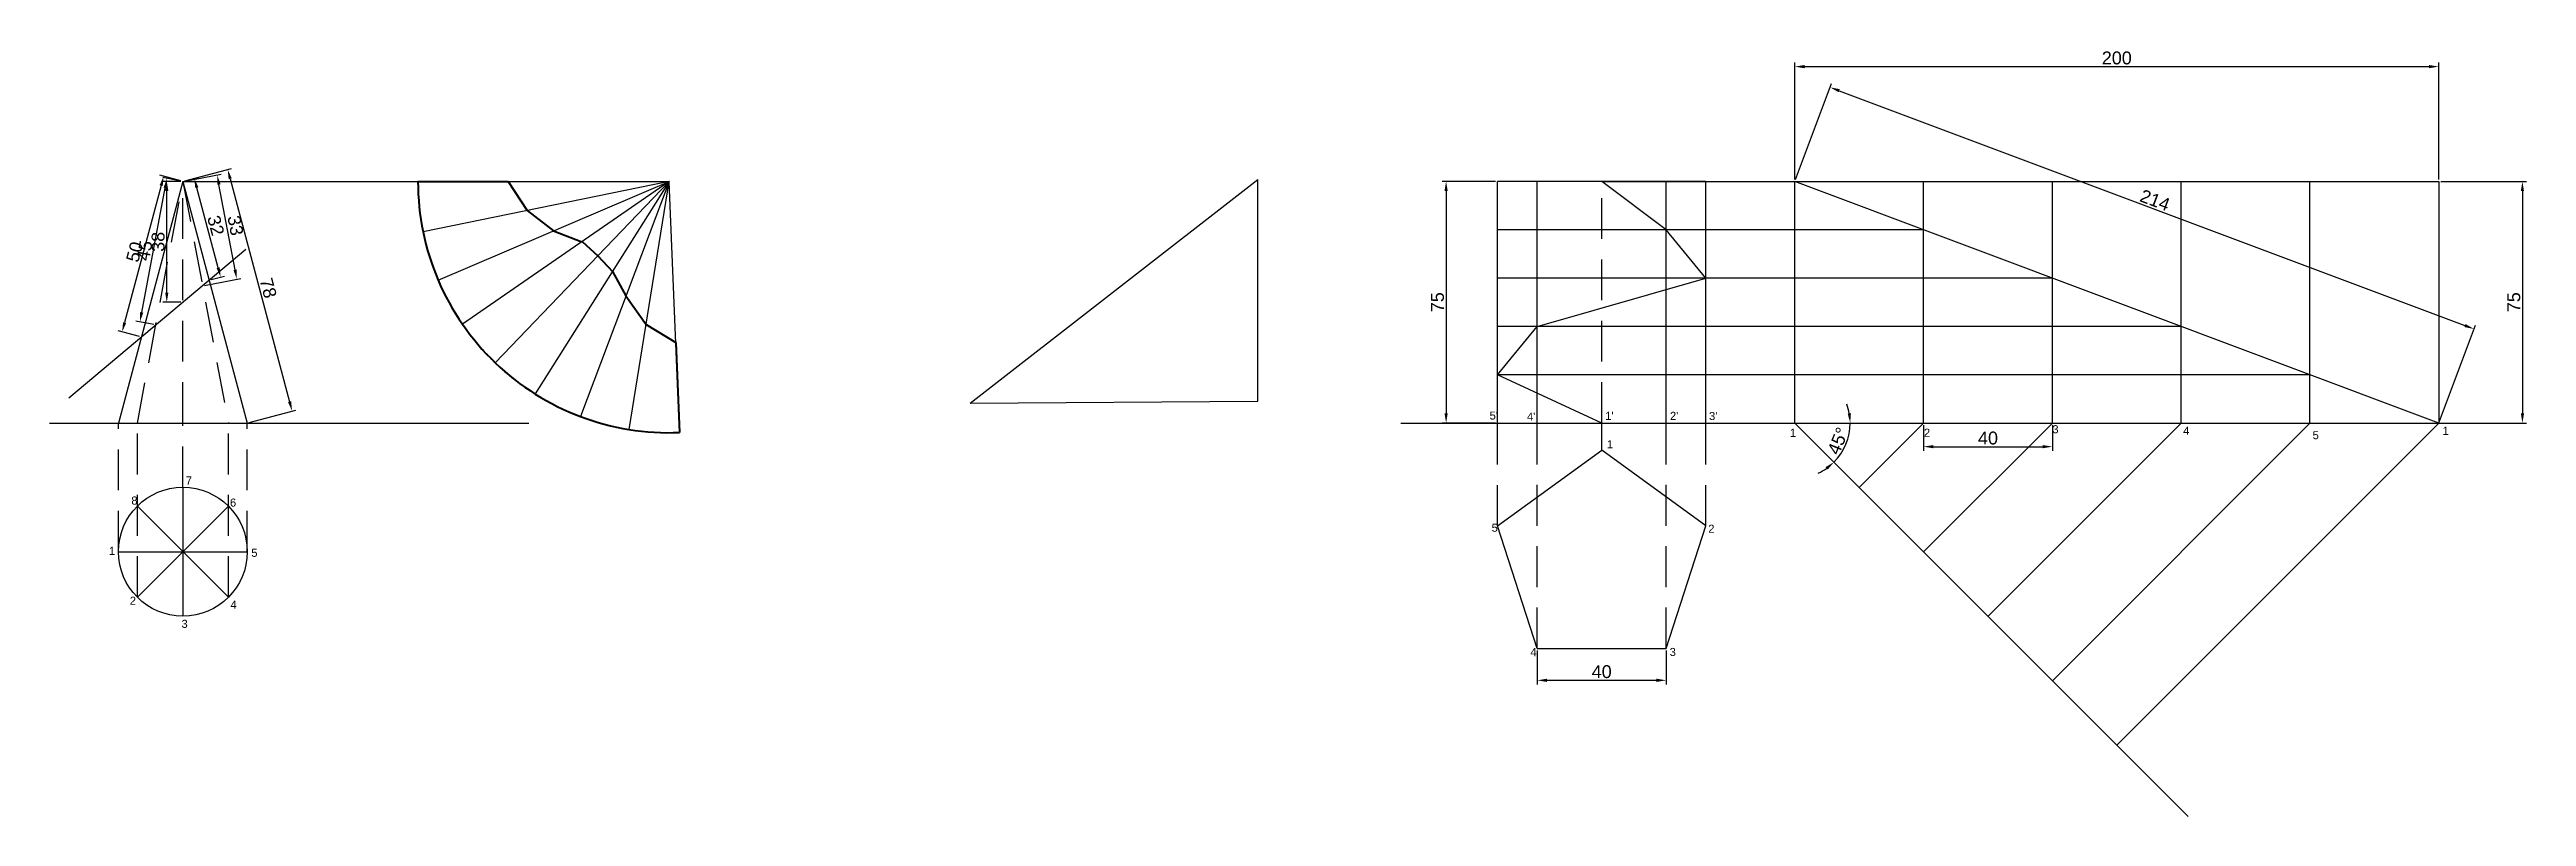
# Model space of a CAD drawing. Header units: millimetres. Extents: x -71 to 2203, y -204 to 553.
# Drawn here: x 698 to 1467, y -122 to 116 of the extents above; entities that cross this region are included whole.
import ezdxf

# ---------------------------------------------------------------- set-up
doc = ezdxf.new("R2010")
doc.units = ezdxf.units.MM
doc.linetypes.add('HIDDENX2', pattern=[19.05, 12.7, -6.35])
for name, color, linetype in [('construction 2', 253, 'HIDDENX2'), ('construction line', 254, 'Continuous'), ('dimension line', 130, 'Continuous'), ('hidden', 30, 'HIDDENX2'), ('reference line', 7, 'Continuous')]:
    doc.layers.add(name, color=color, linetype=linetype)
doc.layers.add('object line', color=92, linetype='Continuous', lineweight=30)
doc.layers.add('some layer', color=204, linetype='Continuous', lineweight=40)
doc.styles.get("Standard").update_dxf_attribs({"font": 'arial.ttf'})
doc.dimstyles.new('ISO-25', dxfattribs={"dimtxt": 4, "dimasz": 3, "dimexe": 1.25, "dimexo": 0.625, "dimtad": 1, "dimdec": 0, "dimtxsty": 'Standard', "dimcen": 2.5, "dimadec": 0, "dimazin": 0, "dimtfac": 1, "dimtdec": 0, "dimtmove": 0, "dimatfit": 3, "dimfxl": 1, "dimarcsym": 0})

msp = doc.modelspace()

# ---------------------------------------------------------------- texts
at = {"layer": 'object line', "char_height": 2.5, "attachment_point": 1}
for s, insert in [('8', (723.22, -22.81)), ('7', (740.12, -16.6)), ('6', (753.85, -23.45)), ('1', (716.26, -38.42)), ('5', (760.48, -39.03)), ('2', (722.73, -53.91)), ('3', (738.79, -61.09)), ('4', (754, -55.15))]:
    msp.add_mtext_dynamic_manual_height_columns(s, width=8.0826, gutter_width=12.5, heights=[0], dxfattribs=dict(at, insert=insert))
at = {"layer": 'reference line', "char_height": 2.5, "attachment_point": 1}
for s, insert in [("5'", (1145.14, 3.57)), ("4'", (1156.75, 3.24)), ("1'", (1181.07, 3.48)), ("2'", (1201.18, 3.47)), ("3'", (1213.31, 3.43)), ('1', (1181.58, -5.36)), ('1', (1238.42, -1.79)), ('2', (1280.05, -1.76)), ('3', (1319.96, -0.68)), ('4', (1360.59, -1.15)), ('5', (1400.81, -2.53)), ('1', (1441.15, -1.17)), ('5', (1145.78, -31.25)), ('2', (1213.08, -31.56)), ('4', (1157.81, -69.89)), ('3', (1201.08, -69.82))]:
    msp.add_mtext_dynamic_manual_height_columns(s, width=4.2145, gutter_width=12.5, heights=[0], dxfattribs=dict(at, insert=insert))

# ---------------------------------------------------------------- blocks, each defined once
blk = doc.blocks.new('*D6')
at = {"layer": 'Defpoints', "color": 0, "transparency": 16777216}
for p in [(739.24, 75), (759.24, 0), (773.16, 3.71)]:
    blk.add_point(p, dxfattribs=at)
at = {"layer": 'dimension line', "color": 0, "lineweight": -2, "transparency": 16777216}
for p, q in [((739.84, 75.16), (754.37, 79.04)), ((753.93, 75.81), (772.39, 6.61)), ((759.84, 0.16), (774.37, 4.04))]:
    blk.add_line(p, q, dxfattribs=at)
at = {"layer": 'dimension line', "color": 0, "transparency": 16777216}
for points in [[(754.42, 75.94), (753.45, 75.69), (753.16, 78.71)], [(772.87, 6.74), (771.91, 6.48), (773.16, 3.71)]]:
    blk.add_solid(points, dxfattribs=at)
at = {"layer": 'dimension line', "color": 0, "transparency": 16777216, "insert": (765.74, 41.9), "char_height": 4, "attachment_point": 5, "rotation": 284.93142}
blk.add_mtext('78', dxfattribs=at)
blk = doc.blocks.new('*D7')
at = {"layer": 'Defpoints', "color": 0, "transparency": 16777216}
for p in [(739.24, 75), (720.37, 28.28), (726.35, 26.69)]:
    blk.add_point(p, dxfattribs=at)
at = {"layer": 'dimension line', "color": 0, "lineweight": -2, "transparency": 16777216}
for p, q in [((732.48, 73.7), (721.15, 31.18)), ((738.63, 75.16), (732.05, 76.92)), ((725.75, 26.85), (719.17, 28.61))]:
    blk.add_line(p, q, dxfattribs=at)
at = {"layer": 'dimension line', "color": 0, "transparency": 16777216}
for points in [[(732, 73.82), (732.97, 73.57), (733.26, 76.59)], [(720.66, 31.31), (721.63, 31.05), (720.37, 28.28)]]:
    blk.add_solid(points, dxfattribs=at)
at = {"layer": 'dimension line', "color": 0, "transparency": 16777216, "insert": (724.24, 53.13), "char_height": 4, "attachment_point": 5, "rotation": 75.06858}
blk.add_mtext('50', dxfattribs=at)
blk = doc.blocks.new('*D8')
at = {"layer": 'Defpoints', "color": 0, "transparency": 16777216}
for p in [(734.28, 75.93), (739.24, 75), (730.83, 30.45)]:
    blk.add_point(p, dxfattribs=at)
at = {"layer": 'dimension line', "color": 0, "lineweight": -2, "transparency": 16777216}
for p, q in [((726.44, 34.33), (733.73, 72.99)), ((738.62, 75.12), (733.05, 76.17)), ((730.22, 30.57), (724.65, 31.62))]:
    blk.add_line(p, q, dxfattribs=at)
at = {"layer": 'dimension line', "color": 0, "transparency": 16777216}
for points in [[(733.24, 73.08), (734.22, 72.89), (734.28, 75.93)], [(725.95, 34.43), (726.93, 34.24), (725.88, 31.39)]]:
    blk.add_solid(points, dxfattribs=at)
at = {"layer": 'dimension line', "color": 0, "transparency": 16777216, "insert": (727.35, 53.52), "char_height": 4, "attachment_point": 5, "rotation": 79.32159}
blk.add_mtext('45', dxfattribs=at)
blk = doc.blocks.new('*D9')
at = {"layer": 'Defpoints', "color": 0, "transparency": 16777216}
for p in [(734.23, 75), (739.24, 75), (739.24, 37.5)]:
    blk.add_point(p, dxfattribs=at)
at = {"layer": 'dimension line', "color": 0, "lineweight": -2, "transparency": 16777216}
for p, q in [((738.61, 75), (732.98, 75)), ((734.23, 40.5), (734.23, 72)), ((738.61, 37.5), (732.98, 37.5))]:
    blk.add_line(p, q, dxfattribs=at)
at = {"layer": 'dimension line', "color": 0, "transparency": 16777216}
for points in [[(733.73, 72), (734.73, 72), (734.23, 75)], [(733.73, 40.5), (734.73, 40.5), (734.23, 37.5)]]:
    blk.add_solid(points, dxfattribs=at)
at = {"layer": 'dimension line', "color": 0, "transparency": 16777216, "insert": (731.56, 56.25), "char_height": 4, "attachment_point": 5, "rotation": 90}
blk.add_mtext('38', dxfattribs=at)
blk = doc.blocks.new('*D10')
at = {"layer": 'Defpoints', "color": 0, "transparency": 16777216}
for p in [(749.89, 77.01), (739.24, 75), (745.34, 42.62)]:
    blk.add_point(p, dxfattribs=at)
at = {"layer": 'dimension line', "color": 0, "lineweight": -2, "transparency": 16777216}
for p, q in [((739.85, 75.12), (751.12, 77.24)), ((755.44, 47.58), (750.45, 74.06)), ((745.95, 42.74), (757.23, 44.86))]:
    blk.add_line(p, q, dxfattribs=at)
at = {"layer": 'dimension line', "color": 0, "transparency": 16777216}
for points in [[(750.94, 74.15), (749.96, 73.97), (749.89, 77.01)], [(755.93, 47.67), (754.95, 47.49), (756, 44.63)]]:
    blk.add_solid(points, dxfattribs=at)
at = {"layer": 'dimension line', "color": 0, "transparency": 16777216, "insert": (755.57, 61.32), "char_height": 4, "attachment_point": 5, "rotation": 280.67841}
blk.add_mtext('33', dxfattribs=at)
blk = doc.blocks.new('*D11')
at = {"layer": 'Defpoints', "color": 0, "transparency": 16777216}
for p in [(739.24, 75), (742.79, 75.95), (747.41, 44.36)]:
    blk.add_point(p, dxfattribs=at)
at = {"layer": 'dimension line', "color": 0, "lineweight": -2, "transparency": 16777216}
for p, q in [((739.84, 75.16), (744, 76.27)), ((750.19, 48.2), (743.56, 73.05)), ((748.01, 44.52), (752.17, 45.63))]:
    blk.add_line(p, q, dxfattribs=at)
at = {"layer": 'dimension line', "color": 0, "transparency": 16777216}
for points in [[(744.05, 73.18), (743.08, 72.92), (742.79, 75.95)], [(750.67, 48.33), (749.71, 48.07), (750.96, 45.3)]]:
    blk.add_solid(points, dxfattribs=at)
at = {"layer": 'dimension line', "color": 0, "transparency": 16777216, "insert": (749.45, 61.31), "char_height": 4, "attachment_point": 5, "rotation": 284.93142}
blk.add_mtext('32', dxfattribs=at)
blk = doc.blocks.new('*D20')
at = {"layer": 'Defpoints', "color": 0, "transparency": 16777216}
for p in [(1239.98, 75), (1450.93, 29.21), (1439.98, 0)]:
    blk.add_point(p, dxfattribs=at)
at = {"layer": 'dimension line', "color": 0, "lineweight": -2, "transparency": 16777216}
for p, q in [((1240.2, 75.59), (1251.37, 105.38)), ((1253.74, 103.16), (1448.13, 30.26)), ((1440.2, 0.59), (1451.37, 30.38))]:
    blk.add_line(p, q, dxfattribs=at)
at = {"layer": 'dimension line', "color": 0, "transparency": 16777216}
for points in [[(1253.92, 103.63), (1253.57, 102.69), (1250.93, 104.21)], [(1448.3, 30.73), (1447.95, 29.8), (1450.93, 29.21)]]:
    blk.add_solid(points, dxfattribs=at)
at = {"layer": 'dimension line', "color": 0, "transparency": 16777216, "insert": (1351.86, 69.18), "char_height": 4, "attachment_point": 5, "rotation": 339.44395}
blk.add_mtext('214', dxfattribs=at)
blk = doc.blocks.new('*D21')
at = {"layer": 'Defpoints', "color": 0, "transparency": 16777216}
for p in [(1159.98, -70), (1199.98, -70), (1199.98, -79.87)]:
    blk.add_point(p, dxfattribs=at)
at = {"layer": 'dimension line', "color": 0, "lineweight": -2, "transparency": 16777216}
for p, q in [((1159.98, -70.62), (1159.98, -81.12)), ((1199.98, -70.62), (1199.98, -81.12)), ((1162.98, -79.87), (1196.98, -79.87))]:
    blk.add_line(p, q, dxfattribs=at)
at = {"layer": 'dimension line', "color": 0, "transparency": 16777216}
for points in [[(1162.98, -79.37), (1162.98, -80.37), (1159.98, -79.87)], [(1196.98, -79.37), (1196.98, -80.37), (1199.98, -79.87)]]:
    blk.add_solid(points, dxfattribs=at)
at = {"layer": 'dimension line', "color": 0, "transparency": 16777216, "insert": (1179.98, -77.2), "char_height": 4, "attachment_point": 5}
blk.add_mtext('40', dxfattribs=at)
blk = doc.blocks.new('*D22')
at = {"layer": 'Defpoints', "color": 0, "transparency": 16777216}
for p in [(1439.98, 0), (1239.98, 0), (1239.98, 0), (1254.86, -8.59), (1362.11, -122.13)]:
    blk.add_point(p, dxfattribs=at)
at = {"layer": 'dimension line', "color": 0, "lineweight": -2, "transparency": 16777216}
for start, end in [(10.0154, 20.03081), (315, 0), (294.96919, 304.9846)]:
    blk.add_arc((1239.98, 0), 17.18, start, end, dxfattribs=at)
at = {"layer": 'dimension line', "color": 0, "transparency": 16777216}
for points in [[(1257.4, 3.03), (1256.4, 2.94), (1257.16, 0)], [(1249.51, -13.7), (1250.15, -14.46), (1252.13, -12.15)]]:
    blk.add_solid(points, dxfattribs=at)
at = {"layer": 'dimension line', "color": 0, "transparency": 16777216, "insert": (1253.4, -5.56), "char_height": 4, "attachment_point": 5, "rotation": 67.5}
blk.add_mtext('45°', dxfattribs=at)
blk = doc.blocks.new('*D23')
at = {"layer": 'Defpoints', "color": 0, "transparency": 16777216}
for p in [(1279.98, 0), (1319.98, 0), (1319.98, -7.34)]:
    blk.add_point(p, dxfattribs=at)
at = {"layer": 'dimension line', "color": 0, "lineweight": -2, "transparency": 16777216}
for p, q in [((1279.98, -0.62), (1279.98, -8.59)), ((1282.98, -7.34), (1316.98, -7.34)), ((1319.98, -0.62), (1319.98, -8.59))]:
    blk.add_line(p, q, dxfattribs=at)
at = {"layer": 'dimension line', "color": 0, "transparency": 16777216}
for points in [[(1282.98, -6.84), (1282.98, -7.84), (1279.98, -7.34)], [(1316.98, -6.84), (1316.98, -7.84), (1319.98, -7.34)]]:
    blk.add_solid(points, dxfattribs=at)
at = {"layer": 'dimension line', "color": 0, "transparency": 16777216, "insert": (1299.98, -4.68), "char_height": 4, "attachment_point": 5}
blk.add_mtext('40', dxfattribs=at)
blk = doc.blocks.new('*D24')
at = {"layer": 'Defpoints', "color": 0, "transparency": 16777216}
for p in [(1439.98, 110.64), (1239.98, 75), (1439.98, 75)]:
    blk.add_point(p, dxfattribs=at)
at = {"layer": 'dimension line', "color": 0, "lineweight": -2, "transparency": 16777216}
for p, q in [((1239.98, 75.62), (1239.98, 111.89)), ((1242.98, 110.64), (1436.98, 110.64)), ((1439.98, 75.62), (1439.98, 111.89))]:
    blk.add_line(p, q, dxfattribs=at)
at = {"layer": 'dimension line', "color": 0, "transparency": 16777216}
for points in [[(1242.98, 111.14), (1242.98, 110.14), (1239.98, 110.64)], [(1436.98, 111.14), (1436.98, 110.14), (1439.98, 110.64)]]:
    blk.add_solid(points, dxfattribs=at)
at = {"layer": 'dimension line', "color": 0, "transparency": 16777216, "insert": (1339.98, 113.31), "char_height": 4, "attachment_point": 5}
blk.add_mtext('200', dxfattribs=at)
blk = doc.blocks.new('*D25')
at = {"layer": 'Defpoints', "color": 0, "transparency": 16777216}
for p in [(1147.62, 75), (1147.62, 0), (1131.64, 0)]:
    blk.add_point(p, dxfattribs=at)
at = {"layer": 'dimension line', "color": 0, "lineweight": -2, "transparency": 16777216}
for p, q in [((1146.99, 75), (1130.39, 75)), ((1131.64, 72), (1131.64, 3)), ((1146.99, 0), (1130.39, 0))]:
    blk.add_line(p, q, dxfattribs=at)
at = {"layer": 'dimension line', "color": 0, "transparency": 16777216}
for points in [[(1131.14, 72), (1132.14, 72), (1131.64, 75)], [(1131.14, 3), (1132.14, 3), (1131.64, 0)]]:
    blk.add_solid(points, dxfattribs=at)
at = {"layer": 'dimension line', "color": 0, "transparency": 16777216, "insert": (1128.98, 37.5), "char_height": 4, "attachment_point": 5, "rotation": 90}
blk.add_mtext('75', dxfattribs=at)
blk = doc.blocks.new('*D26')
at = {"layer": 'Defpoints', "color": 0, "transparency": 16777216}
for p in [(1439.98, 75), (1439.98, 0), (1465.99, 0)]:
    blk.add_point(p, dxfattribs=at)
at = {"layer": 'dimension line', "color": 0, "lineweight": -2, "transparency": 16777216}
for p, q in [((1440.61, 75), (1467.24, 75)), ((1465.99, 72), (1465.99, 3)), ((1440.61, 0), (1467.24, 0))]:
    blk.add_line(p, q, dxfattribs=at)
at = {"layer": 'dimension line', "color": 0, "transparency": 16777216}
for points in [[(1465.49, 72), (1466.49, 72), (1465.99, 75)], [(1465.49, 3), (1466.49, 3), (1465.99, 0)]]:
    blk.add_solid(points, dxfattribs=at)
at = {"layer": 'dimension line', "color": 0, "transparency": 16777216, "insert": (1463.33, 37.5), "char_height": 4, "attachment_point": 5, "rotation": 90}
blk.add_mtext('75', dxfattribs=at)

# ---------------------------------------------------------------- dimensions: what is measured, and where the dimension line sits
at = {"layer": 'dimension line'}
for base, p1, p2, picture, middle in [((1439.98, 110.64), (1239.98, 75), (1439.98, 75), '*D24', (1339.98, 113.31)), ((1319.98, -7.34), (1279.98, 0), (1319.98, 0), '*D23', (1299.98, -4.68)), ((1199.98, -79.87), (1159.98, -70), (1199.98, -70), '*D21', (1179.98, -77.2))]:
    dim = msp.add_linear_dim(base=base, p1=p1, p2=p2, dimstyle='ISO-25', dxfattribs=at)
    dim.commit()
    dim.dimension.update_dxf_attribs({"geometry": picture, "text_midpoint": middle})
for p1, p2, distance, picture, middle in [((1239.98, 75), (1439.98, 0), 31.2, '*D20', (1351.86, 69.18)), ((739.24, 75), (759.24, 0), 14.41, '*D6', (765.74, 41.9)), ((745.34, 42.62), (739.24, 75), -10.84, '*D10', (755.57, 61.32)), ((739.24, 75), (726.35, 26.69), -6.19, '*D7', (724.24, 53.13)), ((739.23506142, 37.5), (739.23506142, 75), 5.00556931, '*D9', (731.56083591, 56.25)), ((747.41, 44.36), (739.24, 75), -3.68, '*D11', (749.45, 61.31))]:
    dim = msp.add_aligned_dim(p1=p1, p2=p2, distance=distance, dimstyle='ISO-25', dxfattribs=at)
    dim.commit()
    dim.dimension.update_dxf_attribs({"geometry": picture, "text_midpoint": middle})
dim = msp.add_linear_dim(base=(734.28, 75.93), p1=(730.83, 30.45), p2=(739.24, 75), angle=79.32159, dimstyle='ISO-25', dxfattribs=at)
dim.commit()
dim.dimension.update_dxf_attribs({"geometry": '*D8', "text_midpoint": (729.96, 53.02), "dimtype": 161})
for base, p1, p2, picture, middle in [((1131.64, 0), (1147.62, 75), (1147.62, 0), '*D25', (1128.98, 37.5)), ((1465.99, 0), (1439.98, 75), (1439.98, 0), '*D26', (1463.33, 37.5))]:
    dim = msp.add_linear_dim(base=base, p1=p1, p2=p2, angle=90, dimstyle='ISO-25', dxfattribs=at)
    dim.commit()
    dim.dimension.update_dxf_attribs({"geometry": picture, "text_midpoint": middle})
dim = msp.add_angular_dim_2l(base=(1254.86, -8.59), line1=((1239.98, 0), (1362.11, -122.13)), line2=((1239.98, 0), (1439.98, 0)), dimstyle='ISO-25', dxfattribs=at)
dim.commit()
dim.dimension.update_dxf_attribs({"geometry": '*D22', "text_midpoint": (1253.4, -5.56)})

# ---------------------------------------------------------------- linework, layer by layer
at = {"layer": 'construction 2'}
for p, q in [((725.09, 0), (739.24, 75)), ((739.24, 75), (753.38, 0)), ((739.24, 0), (739.24, 75)), ((719.24, -39.94), (719.24, 0)), ((725.09, -54.08), (725.09, 0)), ((739.24, -19.94), (739.24, 0)), ((753.38, -54.08), (753.38, 0)), ((759.24, -39.94), (759.24, 0)), ((1147.62, -31.96), (1147.62, 0)), ((1159.98, -70), (1159.98, 0)), ((1179.98, -8.45), (1179.98, 0)), ((1199.98, -70), (1199.98, 0)), ((1212.34, -31.96), (1212.34, 0))]:
    msp.add_line(p, q, dxfattribs=at)
at = {"layer": 'construction line'}
for p, q in [((703.84, 7.8), (758.82, 53.93)), ((1279.98, 60), (1147.62, 60)), ((1319.98, 45), (1147.62, 45)), ((1359.98, 30), (1147.62, 30)), ((1399.98, 15), (1147.62, 15))]:
    msp.add_line(p, q, dxfattribs=at)
msp.add_arc((890.26, 75), 78, 180, 272.41736, dxfattribs=at)
at = {"layer": 'hidden'}
msp.add_line((1179.98, 0), (1179.98, 75), dxfattribs=at)
at = {"layer": 'object line'}
for p, q in [((739.24, 75), (719.24, 0)), ((739.24, 75), (759.24, 0)), ((812.26, 75), (890.26, 75)), ((890.26, 75), (813.84, 59.38)), ((818.52, 44.39), (890.26, 75)), ((890.26, 75), (826.1, 30.64)), ((836.29, 18.69), (890.26, 75)), ((890.26, 75), (848.66, 9.03)), ((890.26, 75), (862.71, 2.03)), ((877.88, -2.01), (890.26, 75)), ((893.55, -2.93), (890.26, 75)), ((1147.62, 0), (1147.62, 75)), ((1212.34, 75), (1147.62, 75)), ((1159.98, 0), (1159.98, 75)), ((1199.98, 0), (1199.98, 75)), ((1212.34, 0), (1212.34, 75)), ((1239.98, 0), (1239.98, 75)), ((1239.98, 75), (1439.98, 75)), ((1279.98, 0), (1279.98, 75)), ((1319.98, 0), (1319.98, 75)), ((1359.98, 0), (1359.98, 75)), ((1399.98, 0), (1399.98, 75)), ((1439.98, 75), (1439.98, 0)), ((1147.62, 0), (1212.34, 0)), ((1239.98, 0), (1439.98, 0)), ((1239.98, 0), (1362.11, -122.13)), ((1279.98, 0), (1259.98, -20)), ((1319.98, 0), (1279.98, -40)), ((1359.98, 0), (1299.98, -60)), ((1399.98, 0), (1319.98, -80)), ((1439.98, 0), (1339.98, -100)), ((1147.62, -31.96), (1179.98, -8.45)), ((1212.34, -31.96), (1179.98, -8.45)), ((739.24, -19.94), (739.24, -59.94)), ((725.09, -54.08), (753.38, -25.8)), ((725.09, -25.8), (753.38, -54.08)), ((1268.26, -28.28), (1282.41, -42.43)), ((1159.98, -70), (1147.62, -31.96)), ((1199.98, -70), (1212.34, -31.96)), ((719.24, -39.94), (759.24, -39.94)), ((1159.98, -70), (1199.98, -70))]:
    msp.add_line(p, q, dxfattribs=at)
at = {"layer": 'object line', "color": 9, "true_color": 0xd19cc7}
for p, q in [((983.81, 6.2), (1073.16, 75.58)), ((1073.16, 6.77), (1073.16, 75.58)), ((983.81, 6.2), (1073.16, 6.77))]:
    msp.add_line(p, q, dxfattribs=at)
at = {"layer": 'object line'}
msp.add_circle((739.24, -39.94), 20, dxfattribs=at)
for start, end in [(180, 191.55217), (191.55217, 203.10434), (203.10434, 214.65651), (214.65651, 226.20868), (226.20868, 237.76085), (237.76085, 249.31302), (249.31302, 260.86519), (260.86519, 272.41736)]:
    msp.add_arc((890.26, 75), 78, start, end, dxfattribs=at)
at = {"layer": 'reference line'}
for p, q in [((739.24, 75), (890.26, 75)), ((1199.98, 60), (1179.98, 75)), ((1439.98, 0), (1239.98, 75)), ((1212.34, 45), (1199.98, 60)), ((1159.98, 30), (1212.34, 45)), ((1147.62, 15), (1159.98, 30)), ((1179.98, 0), (1147.62, 15)), ((697.81, 0), (846.68, 0)), ((1117.53, 0), (1451.69, 0))]:
    msp.add_line(p, q, dxfattribs=at)
at = {"layer": 'reference line', "color": 9, "true_color": 0xd19cc7}
msp.add_line((1179.98, 75), (1239.98, 75), dxfattribs=at)
at = {"layer": 'some layer'}
for p, q in [((812.26, 75), (840.26, 75)), ((840.26, 75), (846.18, 65.99)), ((846.18, 65.99), (854.39, 59.7)), ((854.39, 59.7), (863.12, 56.23)), ((863.28, 56.34), (868.12, 51.9)), ((868.12, 51.9), (872.66, 47.09)), ((872.66, 47.09), (876.84, 39.45)), ((876.84, 39.45), (883.12, 30.57)), ((883.12, 30.57), (892.37, 25.04)), ((892.37, 25.04), (893.55, -2.93))]:
    msp.add_line(p, q, dxfattribs=at)
msp.add_arc((890.26, 75), 78, 180, 272.41736, dxfattribs=at)

msp.set_redraw_order([(e.dxf.handle, doc.entitydb.next_handle()) for e in msp.query("TEXT MTEXT ATTDEF DIMENSION ARC_DIMENSION")])  # texts and dimensions are drawn at this point

doc.saveas('drawing.dxf')
